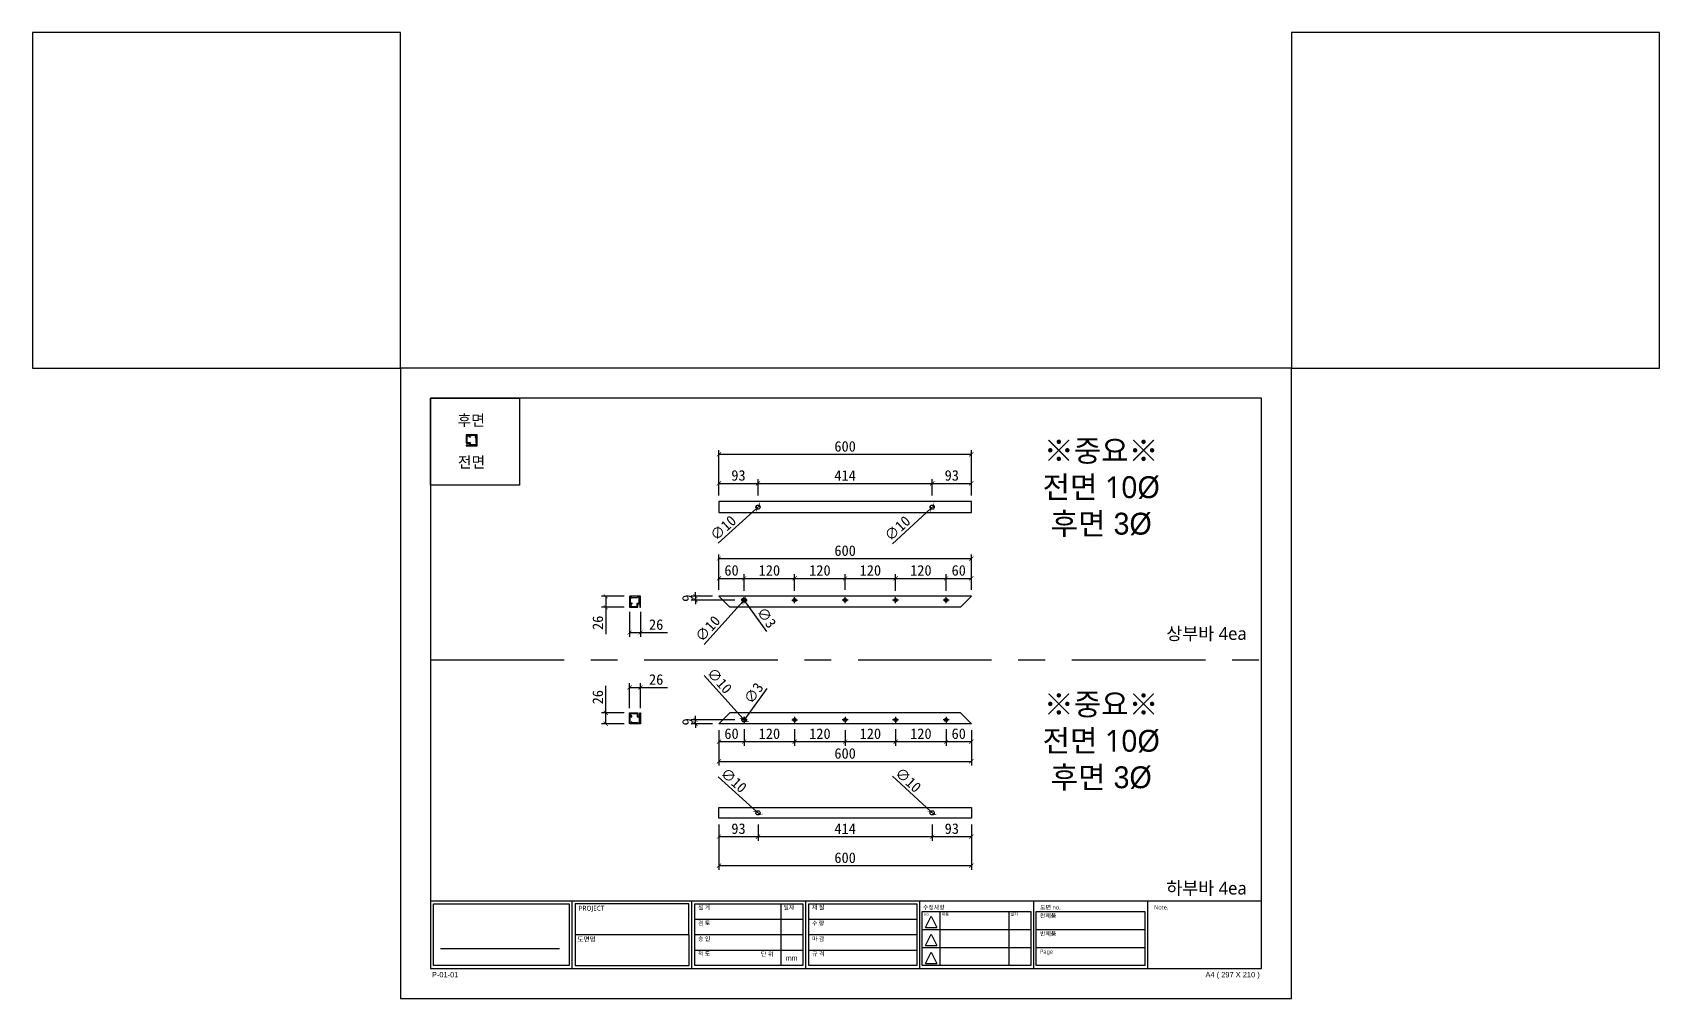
# Model space of a CAD drawing. Header units: millimetres. Extents: x -44117 to 256353, y -2095463 to 65325.
# Drawn here: x -29988 to -26121, y 60403 to 62698 of the extents above; entities that cross this region are included whole.
import ezdxf

# ---------------------------------------------------------------- set-up
doc = ezdxf.new("R2010")
doc.units = ezdxf.units.MM
doc.header["$LTSCALE"] = 10
doc.linetypes.add('CENTER', pattern=[50.8, 31.75, -6.35, 6.35, -6.35])
doc.layers.add('cen', color=1, linetype='CENTER')
doc.layers.add('도면층2', color=3, linetype='CENTER')
doc.styles.add('고딕', font='')
doc.styles.get('고딕').set_extended_font_data('HYgtrE')
doc.dimstyles.new('ISO-25', dxfattribs={"dimtxt": 2.5, "dimasz": 2.5, "dimexe": 1, "dimexo": 1, "dimtad": 1, "dimtxsty": 'Standard', "dimblk": 'ARCHTICK', "dimcen": 2.5, "dimadec": 0, "dimazin": 0, "dimtfac": 1, "dimtmove": 0, "dimatfit": 3, "dimfxl": 0, "dimarcsym": 0})

msp = doc.modelspace()

# ---------------------------------------------------------------- texts
at = {"color": 142, "attachment_point": 5, "style": '고딕'}
for s, insert, char_height, width in [('{\\fMalgun Gothic|b0|i0|c129|p50;후면}', (-28945.33932, 61775.3496), 26.0022875, 753.2689732), ('{\\fMalgun Gothic|b0|i0|c129|p50;※중요※\\P전면 10\\fGulim|b0|i0|c129|p50;\\C144;\\c10845184;Ø\\P후면 3Ø}', (-27448.14567, 61615.00141), 52.004575, 1506.5379465), ('{\\fMalgun Gothic|b0|i0|c129|p50;전면}', (-28944.63564, 61676.18786), 26.0022875, 753.2689732), ('{\\fMalgun Gothic|b0|i0|c129|p50;상부바 4ea}', (-27197.78475, 61268.50502), 30.2674587, 876.8281441), ('{\\fMalgun Gothic|b0|i0|c129|p50;※중요※\\P전면 10\\fGulim|b0|i0|c129|p50;\\C144;\\c10845184;Ø\\P후면 3Ø}', (-27448.14567, 61012.4867), 52.004575, 1506.5379465), ('{\\fMalgun Gothic|b0|i0|c129|p50;하부바 4ea}', (-27197.78475, 60663.59195), 30.2674587, 876.8281441)]:
    msp.add_mtext(s, dxfattribs=dict(at, insert=insert, char_height=char_height, width=width))

# ---------------------------------------------------------------- blocks, each defined once
blk = doc.blocks.new('A$C2EC13F1B')
at = {"color": 7}
for p, q in [((-3.67, -0.83), (-1.17, 4.17)), ((-1.17, 4.17), (1.33, -0.83))]:
    blk.add_line(p, q, dxfattribs=at)
blk.add_lwpolyline([(-3.67, -0.83), (1.33, -0.83)], dxfattribs=at)
blk = doc.blocks.new('a4 1scale')
at = {"color": 8}
for p, q in [((-15144.83, -4477.05), (-14867.83, -4477.05)), ((-15097.66, -4499.61), (-15097.66, -4477.05)), ((-15057.67, -4499.62), (-15057.67, -4477.06)), ((-15028.06, -4478.06), (-15028.06, -4498.62)), ((-15019.68, -4499.62), (-15019.68, -4477.06)), ((-14981.69, -4499.62), (-14981.69, -4477.06)), ((-14943.7, -4499.62), (-14943.7, -4477.06)), ((-14905.71, -4499.62), (-14905.71, -4477.06)), ((-15056.67, -4483.2), (-15020.68, -4483.2)), ((-15018.68, -4483.2), (-14982.69, -4483.2)), ((-14980.9, -4480.63), (-14944.7, -4480.63)), ((-14975.07, -4480.63), (-14975.07, -4498.62)), ((-14952.08, -4480.63), (-14952.08, -4498.62)), ((-14942.91, -4480.63), (-14906.71, -4480.63)), ((-15096.66, -4488.33), (-15058.67, -4488.34)), ((-15056.67, -4488.34), (-15020.68, -4488.34)), ((-15018.68, -4488.34), (-14982.69, -4488.34)), ((-14980.9, -4486.63), (-14944.7, -4486.63)), ((-14942.91, -4486.63), (-14906.71, -4486.63)), ((-15141.53, -4492.95), (-15101.88, -4492.95)), ((-15056.67, -4493.48), (-15020.68, -4493.48)), ((-15018.68, -4493.48), (-14982.69, -4493.48)), ((-14980.9, -4492.63), (-14944.7, -4492.63)), ((-14942.91, -4492.63), (-14906.71, -4492.63))]:
    blk.add_line(p, q, dxfattribs=at)
for points in [[(-15154.83, -4509.61), (-14857.83, -4509.61), (-14857.83, -4299.61), (-15154.83, -4299.61)], [(-15144.83, -4499.61), (-14867.83, -4499.61), (-14867.83, -4309.61), (-15144.83, -4309.61)]]:
    blk.add_lwpolyline(points, close=True)
for points in [[(-15143.82, -4478.05), (-15098.66, -4478.05), (-15098.66, -4498.61), (-15143.83, -4498.61)], [(-15058.67, -4478.06), (-15096.66, -4478.05), (-15096.66, -4498.61), (-15058.66, -4498.62)], [(-15056.67, -4478.06), (-15020.68, -4478.06), (-15020.68, -4498.62), (-15056.67, -4498.62)], [(-15018.68, -4478.06), (-14982.69, -4478.06), (-14982.69, -4498.62), (-15018.68, -4498.62)]]:
    blk.add_lwpolyline(points, close=True, dxfattribs=at)
for points in [[(-14944.7, -4480.63), (-14944.7, -4498.62), (-14980.9, -4498.62), (-14980.9, -4480.63)], [(-14906.71, -4480.63), (-14906.71, -4498.62), (-14942.91, -4498.62), (-14942.91, -4480.63)]]:
    blk.add_lwpolyline(points, dxfattribs=at)
at = {"color": 8, "xscale": 0.7469071166727064, "yscale": 0.7469071166727064, "zscale": 0.7469071166727064}
for p in [(-14977.06, -4485.3), (-14977.06, -4491.3), (-14977.06, -4497.29)]:
    blk.add_blockref('A$C2EC13F1B', p, dxfattribs=at)
at = {"color": 8, "style": '고딕'}
for s, insert, char_height, width, attachment_point in [('{\\fMalgun Gothic|b0|i0|c129|p50;PROJECT}', (-15095.45, -4478.74), 1.6004, 37.4801, 1), ('{\\fMalgun Gothic|b0|i0|c129|p50;설 계}', (-15055.65, -4478.55), 1.4003, 21.6513, 1), ('{\\fGulim|b0|i0|c129|p50;일자}', (-15027.2, -4478.57), 1.4, 24.7824, 1), ('{\\fMalgun Gothic|b0|i0|c129|p50;재 질}', (-15017.66, -4478.55), 1.4003, 21.6513, 1), ('{\\fMalgun Gothic|b0|i0|c129|p50;수정사항}', (-14980.67, -4478.55), 1.4003, 21.6513, 1), ('{\\fMalgun Gothic|b0|i0|c129|p50;도면 no.}', (-14941.63, -4478.55), 1.4003, 21.6513, 1), ('{\\fMalgun Gothic|b0|i0|c129|p50;Note.}', (-14903.64, -4478.55), 1.4003, 21.6513, 1), ('{\\fMalgun Gothic|b0|i0|c129|p50;검 토}', (-15055.65, -4483.82), 1.4003, 21.6513, 1), ('{\\fMalgun Gothic|b0|i0|c129|p50;수 량}', (-15017.66, -4483.82), 1.4003, 21.6513, 1), ('{\\fMalgun Gothic|b0|i0|c129|p50;no.}', (-14980.32, -4481.07), 0.96, 25.9815, 1), ('{\\fMalgun Gothic|b0|i0|c129|p50;내용}', (-14974.49, -4481.07), 0.96, 25.9815, 1), ('{\\fMalgun Gothic|b0|i0|c129|p50;일자}', (-14951.5, -4481.07), 0.96, 25.9815, 1), ('{\\fGulim|b0|i0|c129|p50;완\\fMalgun Gothic|b0|i0|c129|p50;제품}', (-14941.66, -4481.32), 1.4003, 21.6513, 1), ('{\\fMalgun Gothic|b0|i0|c129|p50;도면명}', (-15095.89, -4489.07), 1.6004, 37.4801, 1), ('{\\fMalgun Gothic|b0|i0|c129|p50;승 인}', (-15055.65, -4489.02), 1.4003, 21.6513, 1), ('{\\fMalgun Gothic|b0|i0|c129|p50;마 감}', (-15017.66, -4489.02), 1.4003, 21.6513, 1), ('{\\fMalgun Gothic|b0|i0|c129|p50;반제품}', (-14941.66, -4487.32), 1.4003, 21.6513, 1), ('{\\fMalgun Gothic|b0|i0|c129|p50;척 도 }', (-15055.65, -4494.02), 1.4003, 21.6513, 1), ('{\\fGulim|b0|i0|c129|p50;단 위}', (-15034.68, -4494.09), 1.4003, 21.6513, 1), ('mm', (-15024.45, -4496.13), 1.7, 15.2516, 5), ('{\\fMalgun Gothic|b0|i0|c129|p50;규 격 }', (-15017.66, -4494.02), 1.4003, 21.6513, 1), ('{\\fMalgun Gothic|b0|i0|c129|p50;Page}', (-14941.66, -4493.32), 1.4003, 21.6513, 1), ('{\\C8;P-01-01}', (-15144.37, -4500.78), 1.8004, 27.0059, 1), ('{\\C8;A4 ( 297 X 210 )}', (-14868.4, -4500.78), 1.8004, 27.0059, 3)]:
    blk.add_mtext(s, dxfattribs=dict(at, insert=insert, char_height=char_height, width=width, attachment_point=attachment_point))
blk = doc.blocks.new('_ArchTick')
at = {"color": 0, "linetype": 'ByBlock', "const_width": 0.15}
blk.add_lwpolyline([(-0.5, -0.5), (0.5, 0.5)], dxfattribs=at)
blk = doc.blocks.new('*D683')
at = {"color": 0, "lineweight": -2}
for p, q in [((-28356.7, 61373.6), (-28356.7, 61458.2)), ((-28356.7, 61448.2), (-27756.7, 61448.2)), ((-27756.7, 61373.6), (-27756.7, 61458.2))]:
    blk.add_line(p, q, dxfattribs=at)
at = {"layer": 'Defpoints', "color": 0}
for p in [(-27756.7, 61448.2), (-28356.7, 61358.6), (-27756.7, 61358.6)]:
    blk.add_point(p, dxfattribs=at)
at = {"color": 0, "lineweight": -2, "xscale": 10, "yscale": 10, "zscale": 10, "rotation": 180}
blk.add_blockref('_ArchTick', (-28356.7, 61448.2), dxfattribs=at)
at = {"color": 0, "lineweight": -2, "xscale": 10, "yscale": 10, "zscale": 10}
blk.add_blockref('_ArchTick', (-27756.7, 61448.2), dxfattribs=at)
at = {"color": 0, "insert": (-28056.7, 61466.9), "char_height": 25, "attachment_point": 5}
blk.add_mtext('600', dxfattribs=at)
blk = doc.blocks.new('*D684')
at = {"color": 0, "lineweight": -2}
for p, q in [((-28412.5, 61358.6), (-28412.5, 61368.6)), ((-28371.7, 61358.6), (-28422.5, 61358.6)), ((-28318.7, 61349.6), (-28422.5, 61349.6)), ((-28412.5, 61358.6), (-28412.5, 61349.6)), ((-28412.5, 61349.6), (-28412.5, 61339.6))]:
    blk.add_line(p, q, dxfattribs=at)
at = {"layer": 'Defpoints', "color": 0}
for p in [(-28412.5, 61349.6), (-28356.7, 61358.6), (-28303.7, 61349.6)]:
    blk.add_point(p, dxfattribs=at)
at = {"color": 0, "lineweight": -2, "xscale": 10, "yscale": 10, "zscale": 10}
for p, rotation in [((-28412.5, 61358.6), 270), ((-28412.5, 61349.6), 90)]:
    blk.add_blockref('_ArchTick', p, dxfattribs=dict(at, rotation=rotation))
at = {"color": 0, "insert": (-28431.3, 61354.1), "char_height": 25, "attachment_point": 5, "rotation": 90}
blk.add_mtext('9', dxfattribs=at)
blk = doc.blocks.new('*D685')
at = {"color": 0, "lineweight": -2}
for p, q in [((-28297.6, 61350.9), (-28297.6, 61350.9)), ((-28297.6, 61350.9), (-28295.9, 61348.4)), ((-28243, 61274.9), (-28295.9, 61348.4))]:
    blk.add_line(p, q, dxfattribs=at)
at = {"layer": 'Defpoints', "color": 0}
for p in [(-28297.6, 61350.9), (-28295.9, 61348.4)]:
    blk.add_point(p, dxfattribs=at)
at = {"color": 0, "lineweight": -2, "xscale": 10, "yscale": 10, "zscale": 10}
for p, rotation in [((-28297.6, 61350.9), 305.7508162474047), ((-28295.9, 61348.4), 125.7508162474047)]:
    blk.add_blockref('_ArchTick', p, dxfattribs=dict(at, rotation=rotation))
at = {"color": 0, "insert": (-28243.6, 61307.9), "char_height": 25, "attachment_point": 5, "rotation": 305.7508}
blk.add_mtext('∅3', dxfattribs=at)
blk = doc.blocks.new('*D686')
at = {"color": 0, "lineweight": -2}
for p, q in [((-28356.7, 61373.6), (-28356.7, 61411.2)), ((-28296.7, 61371.6), (-28296.7, 61411.2)), ((-28356.7, 61401.2), (-28296.7, 61401.2))]:
    blk.add_line(p, q, dxfattribs=at)
at = {"layer": 'Defpoints', "color": 0}
for p in [(-28296.7, 61401.2), (-28356.7, 61358.6), (-28296.7, 61356.6)]:
    blk.add_point(p, dxfattribs=at)
at = {"color": 0, "lineweight": -2, "xscale": 10, "yscale": 10, "zscale": 10, "rotation": 180}
blk.add_blockref('_ArchTick', (-28356.7, 61401.2), dxfattribs=at)
at = {"color": 0, "lineweight": -2, "xscale": 10, "yscale": 10, "zscale": 10}
blk.add_blockref('_ArchTick', (-28296.7, 61401.2), dxfattribs=at)
at = {"color": 0, "insert": (-28326.7, 61420), "char_height": 25, "attachment_point": 5}
blk.add_mtext('60', dxfattribs=at)
blk = doc.blocks.new('*D687')
at = {"color": 0, "lineweight": -2}
for p, q in [((-28296.7, 61371.6), (-28296.7, 61411.2)), ((-28176.7, 61371.6), (-28176.7, 61411.2)), ((-28296.7, 61401.2), (-28176.7, 61401.2))]:
    blk.add_line(p, q, dxfattribs=at)
at = {"layer": 'Defpoints', "color": 0}
for p in [(-28176.7, 61401.2), (-28296.7, 61356.6), (-28176.7, 61356.6)]:
    blk.add_point(p, dxfattribs=at)
at = {"color": 0, "lineweight": -2, "xscale": 10, "yscale": 10, "zscale": 10, "rotation": 180}
blk.add_blockref('_ArchTick', (-28296.7, 61401.2), dxfattribs=at)
at = {"color": 0, "lineweight": -2, "xscale": 10, "yscale": 10, "zscale": 10}
blk.add_blockref('_ArchTick', (-28176.7, 61401.2), dxfattribs=at)
at = {"color": 0, "insert": (-28236.7, 61420), "char_height": 25, "attachment_point": 5}
blk.add_mtext('120', dxfattribs=at)
blk = doc.blocks.new('*D688')
at = {"color": 0, "lineweight": -2}
for p, q in [((-28176.7, 61371.6), (-28176.7, 61411.2)), ((-28056.7, 61373.6), (-28056.7, 61411.2)), ((-28176.7, 61401.2), (-28056.7, 61401.2))]:
    blk.add_line(p, q, dxfattribs=at)
at = {"layer": 'Defpoints', "color": 0}
for p in [(-28056.7, 61401.2), (-28176.7, 61356.6), (-28056.7, 61358.6)]:
    blk.add_point(p, dxfattribs=at)
at = {"color": 0, "lineweight": -2, "xscale": 10, "yscale": 10, "zscale": 10, "rotation": 180}
blk.add_blockref('_ArchTick', (-28176.7, 61401.2), dxfattribs=at)
at = {"color": 0, "lineweight": -2, "xscale": 10, "yscale": 10, "zscale": 10}
blk.add_blockref('_ArchTick', (-28056.7, 61401.2), dxfattribs=at)
at = {"color": 0, "insert": (-28116.7, 61420), "char_height": 25, "attachment_point": 5}
blk.add_mtext('120', dxfattribs=at)
blk = doc.blocks.new('*D689')
at = {"color": 0, "lineweight": -2}
for p, q in [((-28056.7, 61373.6), (-28056.7, 61411.2)), ((-27936.7, 61371.6), (-27936.7, 61411.2)), ((-28056.7, 61401.2), (-27936.7, 61401.2))]:
    blk.add_line(p, q, dxfattribs=at)
at = {"layer": 'Defpoints', "color": 0}
for p in [(-27936.7, 61401.2), (-28056.7, 61358.6), (-27936.7, 61356.6)]:
    blk.add_point(p, dxfattribs=at)
at = {"color": 0, "lineweight": -2, "xscale": 10, "yscale": 10, "zscale": 10, "rotation": 180}
blk.add_blockref('_ArchTick', (-28056.7, 61401.2), dxfattribs=at)
at = {"color": 0, "lineweight": -2, "xscale": 10, "yscale": 10, "zscale": 10}
blk.add_blockref('_ArchTick', (-27936.7, 61401.2), dxfattribs=at)
at = {"color": 0, "insert": (-27996.7, 61420), "char_height": 25, "attachment_point": 5}
blk.add_mtext('120', dxfattribs=at)
blk = doc.blocks.new('*D690')
at = {"color": 0, "lineweight": -2}
for p, q in [((-27936.7, 61371.6), (-27936.7, 61411.2)), ((-27816.7, 61371.6), (-27816.7, 61411.2)), ((-27936.7, 61401.2), (-27816.7, 61401.2))]:
    blk.add_line(p, q, dxfattribs=at)
at = {"layer": 'Defpoints', "color": 0}
for p in [(-27816.7, 61401.2), (-27936.7, 61356.6), (-27816.7, 61356.6)]:
    blk.add_point(p, dxfattribs=at)
at = {"color": 0, "lineweight": -2, "xscale": 10, "yscale": 10, "zscale": 10, "rotation": 180}
blk.add_blockref('_ArchTick', (-27936.7, 61401.2), dxfattribs=at)
at = {"color": 0, "lineweight": -2, "xscale": 10, "yscale": 10, "zscale": 10}
blk.add_blockref('_ArchTick', (-27816.7, 61401.2), dxfattribs=at)
at = {"color": 0, "insert": (-27876.7, 61420), "char_height": 25, "attachment_point": 5}
blk.add_mtext('120', dxfattribs=at)
blk = doc.blocks.new('*D691')
at = {"color": 0, "lineweight": -2}
for p, q in [((-27816.7, 61371.6), (-27816.7, 61411.2)), ((-27756.7, 61373.6), (-27756.7, 61411.2)), ((-27816.7, 61401.2), (-27756.7, 61401.2))]:
    blk.add_line(p, q, dxfattribs=at)
at = {"layer": 'Defpoints', "color": 0}
for p in [(-27756.7, 61401.2), (-27816.7, 61356.6), (-27756.7, 61358.6)]:
    blk.add_point(p, dxfattribs=at)
at = {"color": 0, "lineweight": -2, "xscale": 10, "yscale": 10, "zscale": 10, "rotation": 180}
blk.add_blockref('_ArchTick', (-27816.7, 61401.2), dxfattribs=at)
at = {"color": 0, "lineweight": -2, "xscale": 10, "yscale": 10, "zscale": 10}
blk.add_blockref('_ArchTick', (-27756.7, 61401.2), dxfattribs=at)
at = {"color": 0, "insert": (-27786.7, 61420), "char_height": 25, "attachment_point": 5}
blk.add_mtext('60', dxfattribs=at)
blk = doc.blocks.new('*D692')
at = {"color": 0, "lineweight": -2}
for p, q in [((-28391.5, 61244.2), (-28300.1, 61345.9)), ((-28293.4, 61353.4), (-28300.1, 61345.9)), ((-28293.4, 61353.4), (-28293.4, 61353.4))]:
    blk.add_line(p, q, dxfattribs=at)
at = {"layer": 'Defpoints', "color": 0}
for p in [(-28300.1, 61345.9), (-28293.4, 61353.4)]:
    blk.add_point(p, dxfattribs=at)
at = {"color": 0, "lineweight": -2, "xscale": 10, "yscale": 10, "zscale": 10}
for p, rotation in [((-28300.1, 61345.9), 48.03386800377323), ((-28293.4, 61353.4), 228.0338680037732)]:
    blk.add_blockref('_ArchTick', p, dxfattribs=dict(at, rotation=rotation))
at = {"color": 0, "insert": (-28383.2, 61281.6), "char_height": 25, "attachment_point": 5, "rotation": 48.0339}
blk.add_mtext('∅10', dxfattribs=at)
blk = doc.blocks.new('*D693')
at = {"color": 0, "lineweight": -2}
for p, q in [((-28358.7, 61484.7), (-28267.5, 61567.1)), ((-28260, 61573.8), (-28267.5, 61567.1)), ((-28260, 61573.8), (-28260, 61573.8))]:
    blk.add_line(p, q, dxfattribs=at)
at = {"layer": 'Defpoints', "color": 0}
for p in [(-28267.5, 61567.1), (-28260, 61573.8)]:
    blk.add_point(p, dxfattribs=at)
at = {"color": 0, "lineweight": -2, "xscale": 10, "yscale": 10, "zscale": 10}
for p, rotation in [((-28267.5, 61567.1), 42.09175071866287), ((-28260, 61573.8), 222.0917507186628)]:
    blk.add_blockref('_ArchTick', p, dxfattribs=dict(at, rotation=rotation))
at = {"color": 0, "insert": (-28346.5, 61520.9), "char_height": 25, "attachment_point": 5, "rotation": 42.0918}
blk.add_mtext('∅10', dxfattribs=at)
blk = doc.blocks.new('*D694')
at = {"color": 0, "lineweight": -2}
for p, q in [((-27944.1, 61483.6), (-27853.4, 61567)), ((-27846.1, 61573.8), (-27853.4, 61567)), ((-27846.1, 61573.8), (-27846.1, 61573.8))]:
    blk.add_line(p, q, dxfattribs=at)
at = {"layer": 'Defpoints', "color": 0}
for p in [(-27853.4, 61567), (-27846.1, 61573.8)]:
    blk.add_point(p, dxfattribs=at)
at = {"color": 0, "lineweight": -2, "xscale": 10, "yscale": 10, "zscale": 10}
for p, rotation in [((-27853.4, 61567), 42.62384435646627), ((-27846.1, 61573.8), 222.6238443564663)]:
    blk.add_blockref('_ArchTick', p, dxfattribs=dict(at, rotation=rotation))
at = {"color": 0, "insert": (-27932.3, 61519.9), "char_height": 25, "attachment_point": 5, "rotation": 42.6238}
blk.add_mtext('∅10', dxfattribs=at)
blk = doc.blocks.new('*D695')
at = {"color": 0, "lineweight": -2}
for p, q in [((-28356.7, 61598.4), (-28356.7, 61636.8)), ((-28263.7, 61598.4), (-28263.7, 61636.8)), ((-28356.7, 61626.8), (-28263.7, 61626.8))]:
    blk.add_line(p, q, dxfattribs=at)
at = {"layer": 'Defpoints', "color": 0}
for p in [(-28263.7, 61626.8), (-28356.7, 61583.4), (-28263.7, 61583.4)]:
    blk.add_point(p, dxfattribs=at)
at = {"color": 0, "lineweight": -2, "xscale": 10, "yscale": 10, "zscale": 10, "rotation": 180}
blk.add_blockref('_ArchTick', (-28356.7, 61626.8), dxfattribs=at)
at = {"color": 0, "lineweight": -2, "xscale": 10, "yscale": 10, "zscale": 10}
blk.add_blockref('_ArchTick', (-28263.7, 61626.8), dxfattribs=at)
at = {"color": 0, "insert": (-28310.2, 61645.6), "char_height": 25, "attachment_point": 5}
blk.add_mtext('93', dxfattribs=at)
blk = doc.blocks.new('*D696')
at = {"color": 0, "lineweight": -2}
for p, q in [((-28263.7, 61598.4), (-28263.7, 61636.8)), ((-27849.7, 61598.4), (-27849.7, 61636.8)), ((-28263.7, 61626.8), (-27849.7, 61626.8))]:
    blk.add_line(p, q, dxfattribs=at)
at = {"layer": 'Defpoints', "color": 0}
for p in [(-27849.7, 61626.8), (-28263.7, 61583.4), (-27849.7, 61583.4)]:
    blk.add_point(p, dxfattribs=at)
at = {"color": 0, "lineweight": -2, "xscale": 10, "yscale": 10, "zscale": 10, "rotation": 180}
blk.add_blockref('_ArchTick', (-28263.7, 61626.8), dxfattribs=at)
at = {"color": 0, "lineweight": -2, "xscale": 10, "yscale": 10, "zscale": 10}
blk.add_blockref('_ArchTick', (-27849.7, 61626.8), dxfattribs=at)
at = {"color": 0, "insert": (-28056.7, 61645.6), "char_height": 25, "attachment_point": 5}
blk.add_mtext('414', dxfattribs=at)
blk = doc.blocks.new('*D697')
at = {"color": 0, "lineweight": -2}
for p, q in [((-27849.7, 61598.4), (-27849.7, 61636.8)), ((-27756.7, 61598.4), (-27756.7, 61636.8)), ((-27849.7, 61626.8), (-27756.7, 61626.8))]:
    blk.add_line(p, q, dxfattribs=at)
at = {"layer": 'Defpoints', "color": 0}
for p in [(-27756.7, 61626.8), (-27849.7, 61583.4), (-27756.7, 61583.4)]:
    blk.add_point(p, dxfattribs=at)
at = {"color": 0, "lineweight": -2, "xscale": 10, "yscale": 10, "zscale": 10, "rotation": 180}
blk.add_blockref('_ArchTick', (-27849.7, 61626.8), dxfattribs=at)
at = {"color": 0, "lineweight": -2, "xscale": 10, "yscale": 10, "zscale": 10}
blk.add_blockref('_ArchTick', (-27756.7, 61626.8), dxfattribs=at)
at = {"color": 0, "insert": (-27803.2, 61645.6), "char_height": 25, "attachment_point": 5}
blk.add_mtext('93', dxfattribs=at)
blk = doc.blocks.new('*D698')
at = {"color": 0, "lineweight": -2}
for p, q in [((-28356.7, 61598.4), (-28356.7, 61705.8)), ((-27756.7, 61695.8), (-28356.7, 61695.8)), ((-27756.7, 61598.4), (-27756.7, 61705.8))]:
    blk.add_line(p, q, dxfattribs=at)
at = {"layer": 'Defpoints', "color": 0}
for p in [(-28356.7, 61695.8), (-28356.7, 61583.4), (-27756.7, 61583.4)]:
    blk.add_point(p, dxfattribs=at)
at = {"color": 0, "lineweight": -2, "xscale": 10, "yscale": 10, "zscale": 10, "rotation": 180}
blk.add_blockref('_ArchTick', (-28356.7, 61695.8), dxfattribs=at)
at = {"color": 0, "lineweight": -2, "xscale": 10, "yscale": 10, "zscale": 10}
blk.add_blockref('_ArchTick', (-27756.7, 61695.8), dxfattribs=at)
at = {"color": 0, "insert": (-28056.7, 61714.6), "char_height": 25, "attachment_point": 5}
blk.add_mtext('600', dxfattribs=at)
blk = doc.blocks.new('*D712')
at = {"color": 0, "lineweight": -2}
for p, q in [((-28356.7, 61040.8), (-28356.7, 60956.3)), ((-27756.7, 61040.8), (-27756.7, 60956.3)), ((-28356.7, 60966.3), (-27756.7, 60966.3))]:
    blk.add_line(p, q, dxfattribs=at)
at = {"layer": 'Defpoints', "color": 0}
for p in [(-28356.7, 61055.8), (-27756.7, 61055.8), (-27756.7, 60966.3)]:
    blk.add_point(p, dxfattribs=at)
at = {"color": 0, "lineweight": -2, "xscale": 10, "yscale": 10, "zscale": 10, "rotation": 180}
blk.add_blockref('_ArchTick', (-28356.7, 60966.3), dxfattribs=at)
at = {"color": 0, "lineweight": -2, "xscale": 10, "yscale": 10, "zscale": 10}
blk.add_blockref('_ArchTick', (-27756.7, 60966.3), dxfattribs=at)
at = {"color": 0, "insert": (-28056.7, 60985.1), "char_height": 25, "attachment_point": 5}
blk.add_mtext('600', dxfattribs=at)
blk = doc.blocks.new('*D713')
at = {"color": 0, "lineweight": -2}
for p, q in [((-28318.7, 61064.8), (-28422.5, 61064.8)), ((-28371.7, 61055.8), (-28422.5, 61055.8)), ((-28412.5, 61064.8), (-28412.5, 61074.8)), ((-28412.5, 61055.8), (-28412.5, 61064.8)), ((-28412.5, 61055.8), (-28412.5, 61045.8))]:
    blk.add_line(p, q, dxfattribs=at)
at = {"layer": 'Defpoints', "color": 0}
for p in [(-28412.5, 61064.8), (-28356.7, 61055.8), (-28303.7, 61064.8)]:
    blk.add_point(p, dxfattribs=at)
at = {"color": 0, "lineweight": -2, "xscale": 10, "yscale": 10, "zscale": 10}
for p, rotation in [((-28412.5, 61064.8), 270), ((-28412.5, 61055.8), 90)]:
    blk.add_blockref('_ArchTick', p, dxfattribs=dict(at, rotation=rotation))
at = {"color": 0, "insert": (-28431.3, 61060.3), "char_height": 25, "attachment_point": 5, "rotation": 90}
blk.add_mtext('9', dxfattribs=at)
blk = doc.blocks.new('*D701')
at = {"color": 0, "lineweight": -2}
for p, q in [((-28243, 61139.6), (-28295.9, 61066.1)), ((-28297.6, 61063.6), (-28295.9, 61066.1)), ((-28297.6, 61063.6), (-28297.6, 61063.6))]:
    blk.add_line(p, q, dxfattribs=at)
at = {"layer": 'Defpoints', "color": 0}
for p in [(-28297.6, 61063.6), (-28295.9, 61066.1)]:
    blk.add_point(p, dxfattribs=at)
at = {"color": 0, "lineweight": -2, "xscale": 10, "yscale": 10, "zscale": 10}
for p, rotation in [((-28297.6, 61063.6), 54.24918375223222), ((-28295.9, 61066.1), 234.2491837522322)]:
    blk.add_blockref('_ArchTick', p, dxfattribs=dict(at, rotation=rotation))
at = {"color": 0, "insert": (-28274, 61128.5), "char_height": 25, "attachment_point": 5, "rotation": 54.2492}
blk.add_mtext('∅3', dxfattribs=at)
blk = doc.blocks.new('*D702')
at = {"color": 0, "lineweight": -2}
for p, q in [((-28356.7, 61040.8), (-28356.7, 61003.2)), ((-28296.7, 61042.8), (-28296.7, 61003.2)), ((-28356.7, 61013.2), (-28296.7, 61013.2))]:
    blk.add_line(p, q, dxfattribs=at)
at = {"layer": 'Defpoints', "color": 0}
for p in [(-28356.7, 61055.8), (-28296.7, 61057.8), (-28296.7, 61013.2)]:
    blk.add_point(p, dxfattribs=at)
at = {"color": 0, "lineweight": -2, "xscale": 10, "yscale": 10, "zscale": 10, "rotation": 180}
blk.add_blockref('_ArchTick', (-28356.7, 61013.2), dxfattribs=at)
at = {"color": 0, "lineweight": -2, "xscale": 10, "yscale": 10, "zscale": 10}
blk.add_blockref('_ArchTick', (-28296.7, 61013.2), dxfattribs=at)
at = {"color": 0, "insert": (-28326.7, 61032), "char_height": 25, "attachment_point": 5}
blk.add_mtext('60', dxfattribs=at)
blk = doc.blocks.new('*D703')
at = {"color": 0, "lineweight": -2}
for p, q in [((-28296.7, 61042.8), (-28296.7, 61003.2)), ((-28176.7, 61042.8), (-28176.7, 61003.2)), ((-28296.7, 61013.2), (-28176.7, 61013.2))]:
    blk.add_line(p, q, dxfattribs=at)
at = {"layer": 'Defpoints', "color": 0}
for p in [(-28296.7, 61057.8), (-28176.7, 61057.8), (-28176.7, 61013.2)]:
    blk.add_point(p, dxfattribs=at)
at = {"color": 0, "lineweight": -2, "xscale": 10, "yscale": 10, "zscale": 10, "rotation": 180}
blk.add_blockref('_ArchTick', (-28296.7, 61013.2), dxfattribs=at)
at = {"color": 0, "lineweight": -2, "xscale": 10, "yscale": 10, "zscale": 10}
blk.add_blockref('_ArchTick', (-28176.7, 61013.2), dxfattribs=at)
at = {"color": 0, "insert": (-28236.7, 61032), "char_height": 25, "attachment_point": 5}
blk.add_mtext('120', dxfattribs=at)
blk = doc.blocks.new('*D704')
at = {"color": 0, "lineweight": -2}
for p, q in [((-28176.7, 61042.8), (-28176.7, 61003.2)), ((-28056.7, 61040.8), (-28056.7, 61003.2)), ((-28176.7, 61013.2), (-28056.7, 61013.2))]:
    blk.add_line(p, q, dxfattribs=at)
at = {"layer": 'Defpoints', "color": 0}
for p in [(-28176.7, 61057.8), (-28056.7, 61055.8), (-28056.7, 61013.2)]:
    blk.add_point(p, dxfattribs=at)
at = {"color": 0, "lineweight": -2, "xscale": 10, "yscale": 10, "zscale": 10, "rotation": 180}
blk.add_blockref('_ArchTick', (-28176.7, 61013.2), dxfattribs=at)
at = {"color": 0, "lineweight": -2, "xscale": 10, "yscale": 10, "zscale": 10}
blk.add_blockref('_ArchTick', (-28056.7, 61013.2), dxfattribs=at)
at = {"color": 0, "insert": (-28116.7, 61032), "char_height": 25, "attachment_point": 5}
blk.add_mtext('120', dxfattribs=at)
blk = doc.blocks.new('*D705')
at = {"color": 0, "lineweight": -2}
for p, q in [((-28056.7, 61040.8), (-28056.7, 61003.2)), ((-27936.7, 61042.8), (-27936.7, 61003.2)), ((-28056.7, 61013.2), (-27936.7, 61013.2))]:
    blk.add_line(p, q, dxfattribs=at)
at = {"layer": 'Defpoints', "color": 0}
for p in [(-28056.7, 61055.8), (-27936.7, 61057.8), (-27936.7, 61013.2)]:
    blk.add_point(p, dxfattribs=at)
at = {"color": 0, "lineweight": -2, "xscale": 10, "yscale": 10, "zscale": 10, "rotation": 180}
blk.add_blockref('_ArchTick', (-28056.7, 61013.2), dxfattribs=at)
at = {"color": 0, "lineweight": -2, "xscale": 10, "yscale": 10, "zscale": 10}
blk.add_blockref('_ArchTick', (-27936.7, 61013.2), dxfattribs=at)
at = {"color": 0, "insert": (-27996.7, 61032), "char_height": 25, "attachment_point": 5}
blk.add_mtext('120', dxfattribs=at)
blk = doc.blocks.new('*D706')
at = {"color": 0, "lineweight": -2}
for p, q in [((-27936.7, 61042.8), (-27936.7, 61003.2)), ((-27816.7, 61042.8), (-27816.7, 61003.2)), ((-27936.7, 61013.2), (-27816.7, 61013.2))]:
    blk.add_line(p, q, dxfattribs=at)
at = {"layer": 'Defpoints', "color": 0}
for p in [(-27936.7, 61057.8), (-27816.7, 61057.8), (-27816.7, 61013.2)]:
    blk.add_point(p, dxfattribs=at)
at = {"color": 0, "lineweight": -2, "xscale": 10, "yscale": 10, "zscale": 10, "rotation": 180}
blk.add_blockref('_ArchTick', (-27936.7, 61013.2), dxfattribs=at)
at = {"color": 0, "lineweight": -2, "xscale": 10, "yscale": 10, "zscale": 10}
blk.add_blockref('_ArchTick', (-27816.7, 61013.2), dxfattribs=at)
at = {"color": 0, "insert": (-27876.7, 61032), "char_height": 25, "attachment_point": 5}
blk.add_mtext('120', dxfattribs=at)
blk = doc.blocks.new('*D707')
at = {"color": 0, "lineweight": -2}
for p, q in [((-27816.7, 61042.8), (-27816.7, 61003.2)), ((-27756.7, 61040.8), (-27756.7, 61003.2)), ((-27816.7, 61013.2), (-27756.7, 61013.2))]:
    blk.add_line(p, q, dxfattribs=at)
at = {"layer": 'Defpoints', "color": 0}
for p in [(-27816.7, 61057.8), (-27756.7, 61055.8), (-27756.7, 61013.2)]:
    blk.add_point(p, dxfattribs=at)
at = {"color": 0, "lineweight": -2, "xscale": 10, "yscale": 10, "zscale": 10, "rotation": 180}
blk.add_blockref('_ArchTick', (-27816.7, 61013.2), dxfattribs=at)
at = {"color": 0, "lineweight": -2, "xscale": 10, "yscale": 10, "zscale": 10}
blk.add_blockref('_ArchTick', (-27756.7, 61013.2), dxfattribs=at)
at = {"color": 0, "insert": (-27786.7, 61032), "char_height": 25, "attachment_point": 5}
blk.add_mtext('60', dxfattribs=at)
blk = doc.blocks.new('*D714')
at = {"color": 0, "lineweight": -2}
for p, q in [((-28391.5, 61170.2), (-28300.1, 61068.6)), ((-28293.4, 61061.1), (-28300.1, 61068.6)), ((-28293.4, 61061.1), (-28293.4, 61061.1))]:
    blk.add_line(p, q, dxfattribs=at)
at = {"layer": 'Defpoints', "color": 0}
for p in [(-28300.1, 61068.6), (-28293.4, 61061.1)]:
    blk.add_point(p, dxfattribs=at)
at = {"color": 0, "lineweight": -2, "xscale": 10, "yscale": 10, "zscale": 10}
for p, rotation in [((-28300.1, 61068.6), 311.9661319962484), ((-28293.4, 61061.1), 131.9661319962484)]:
    blk.add_blockref('_ArchTick', p, dxfattribs=dict(at, rotation=rotation))
at = {"color": 0, "insert": (-28355.3, 61158), "char_height": 25, "attachment_point": 5, "rotation": 311.9661}
blk.add_mtext('∅10', dxfattribs=at)
blk = doc.blocks.new('*D708')
at = {"color": 0, "lineweight": -2}
for p, q in [((-28358.7, 60929.8), (-28267.5, 60847.4)), ((-28260, 60840.7), (-28267.5, 60847.4)), ((-28260, 60840.7), (-28260, 60840.7))]:
    blk.add_line(p, q, dxfattribs=at)
at = {"layer": 'Defpoints', "color": 0}
for p in [(-28267.5, 60847.4), (-28260, 60840.7)]:
    blk.add_point(p, dxfattribs=at)
at = {"color": 0, "lineweight": -2, "xscale": 10, "yscale": 10, "zscale": 10}
for p, rotation in [((-28267.5, 60847.4), 317.9082492813511), ((-28260, 60840.7), 137.9082492813511)]:
    blk.add_blockref('_ArchTick', p, dxfattribs=dict(at, rotation=rotation))
at = {"color": 0, "insert": (-28321.4, 60921.4), "char_height": 25, "attachment_point": 5, "rotation": 317.9082}
blk.add_mtext('∅10', dxfattribs=at)
blk = doc.blocks.new('*D709')
at = {"color": 0, "lineweight": -2}
for p, q in [((-27944.1, 60930.9), (-27853.4, 60847.5)), ((-27846.1, 60840.7), (-27853.4, 60847.5)), ((-27846.1, 60840.7), (-27846.1, 60840.7))]:
    blk.add_line(p, q, dxfattribs=at)
at = {"layer": 'Defpoints', "color": 0}
for p in [(-27853.4, 60847.5), (-27846.1, 60840.7)]:
    blk.add_point(p, dxfattribs=at)
at = {"color": 0, "lineweight": -2, "xscale": 10, "yscale": 10, "zscale": 10}
for p, rotation in [((-27853.4, 60847.5), 317.3761556434841), ((-27846.1, 60840.7), 137.3761556434841)]:
    blk.add_blockref('_ArchTick', p, dxfattribs=dict(at, rotation=rotation))
at = {"color": 0, "insert": (-27906.9, 60922.1), "char_height": 25, "attachment_point": 5, "rotation": 317.3762}
blk.add_mtext('∅10', dxfattribs=at)
blk = doc.blocks.new('*D710')
at = {"color": 0, "lineweight": -2}
for p, q in [((-28356.7, 60816.1), (-28356.7, 60777.7)), ((-28356.7, 60787.7), (-28263.7, 60787.7)), ((-28263.7, 60816.1), (-28263.7, 60777.7))]:
    blk.add_line(p, q, dxfattribs=at)
at = {"layer": 'Defpoints', "color": 0}
for p in [(-28356.7, 60831.1), (-28263.7, 60831.1), (-28263.7, 60787.7)]:
    blk.add_point(p, dxfattribs=at)
at = {"color": 0, "lineweight": -2, "xscale": 10, "yscale": 10, "zscale": 10, "rotation": 180}
blk.add_blockref('_ArchTick', (-28356.7, 60787.7), dxfattribs=at)
at = {"color": 0, "lineweight": -2, "xscale": 10, "yscale": 10, "zscale": 10}
blk.add_blockref('_ArchTick', (-28263.7, 60787.7), dxfattribs=at)
at = {"color": 0, "insert": (-28310.2, 60806.4), "char_height": 25, "attachment_point": 5}
blk.add_mtext('93', dxfattribs=at)
blk = doc.blocks.new('*D699')
at = {"color": 0, "lineweight": -2}
for p, q in [((-28263.7, 60816.1), (-28263.7, 60777.7)), ((-28263.7, 60787.7), (-27849.7, 60787.7)), ((-27849.7, 60816.1), (-27849.7, 60777.7))]:
    blk.add_line(p, q, dxfattribs=at)
at = {"layer": 'Defpoints', "color": 0}
for p in [(-28263.7, 60831.1), (-27849.7, 60831.1), (-27849.7, 60787.7)]:
    blk.add_point(p, dxfattribs=at)
at = {"color": 0, "lineweight": -2, "xscale": 10, "yscale": 10, "zscale": 10, "rotation": 180}
blk.add_blockref('_ArchTick', (-28263.7, 60787.7), dxfattribs=at)
at = {"color": 0, "lineweight": -2, "xscale": 10, "yscale": 10, "zscale": 10}
blk.add_blockref('_ArchTick', (-27849.7, 60787.7), dxfattribs=at)
at = {"color": 0, "insert": (-28056.7, 60806.4), "char_height": 25, "attachment_point": 5}
blk.add_mtext('414', dxfattribs=at)
blk = doc.blocks.new('*D711')
at = {"color": 0, "lineweight": -2}
for p, q in [((-27849.7, 60816.1), (-27849.7, 60777.7)), ((-27849.7, 60787.7), (-27756.7, 60787.7)), ((-27756.7, 60816.1), (-27756.7, 60777.7))]:
    blk.add_line(p, q, dxfattribs=at)
at = {"layer": 'Defpoints', "color": 0}
for p in [(-27849.7, 60831.1), (-27756.7, 60831.1), (-27756.7, 60787.7)]:
    blk.add_point(p, dxfattribs=at)
at = {"color": 0, "lineweight": -2, "xscale": 10, "yscale": 10, "zscale": 10, "rotation": 180}
blk.add_blockref('_ArchTick', (-27849.7, 60787.7), dxfattribs=at)
at = {"color": 0, "lineweight": -2, "xscale": 10, "yscale": 10, "zscale": 10}
blk.add_blockref('_ArchTick', (-27756.7, 60787.7), dxfattribs=at)
at = {"color": 0, "insert": (-27803.2, 60806.4), "char_height": 25, "attachment_point": 5}
blk.add_mtext('93', dxfattribs=at)
blk = doc.blocks.new('*D700')
at = {"color": 0, "lineweight": -2}
for p, q in [((-28356.7, 60816.1), (-28356.7, 60708.6)), ((-27756.7, 60816.1), (-27756.7, 60708.6)), ((-27756.7, 60718.6), (-28356.7, 60718.6))]:
    blk.add_line(p, q, dxfattribs=at)
at = {"layer": 'Defpoints', "color": 0}
for p in [(-28356.7, 60831.1), (-27756.7, 60831.1), (-28356.7, 60718.6)]:
    blk.add_point(p, dxfattribs=at)
at = {"color": 0, "lineweight": -2, "xscale": 10, "yscale": 10, "zscale": 10, "rotation": 180}
blk.add_blockref('_ArchTick', (-28356.7, 60718.6), dxfattribs=at)
at = {"color": 0, "lineweight": -2, "xscale": 10, "yscale": 10, "zscale": 10}
blk.add_blockref('_ArchTick', (-27756.7, 60718.6), dxfattribs=at)
at = {"color": 0, "insert": (-28056.7, 60737.4), "char_height": 25, "attachment_point": 5}
blk.add_mtext('600', dxfattribs=at)
blk = doc.blocks.new('*D1192')
at = {"color": 0, "lineweight": -2}
for p, q in [((-28581.9, 61358.6), (-28635.6, 61358.6)), ((-28581.9, 61332.6), (-28635.6, 61332.6)), ((-28625.6, 61358.6), (-28625.6, 61332.6)), ((-28625.6, 61332.6), (-28625.6, 61268.5))]:
    blk.add_line(p, q, dxfattribs=at)
at = {"layer": 'Defpoints', "color": 0}
for p in [(-28625.6, 61332.6), (-28566.9, 61358.6), (-28566.9, 61332.6)]:
    blk.add_point(p, dxfattribs=at)
at = {"color": 0, "lineweight": -2, "xscale": 10, "yscale": 10, "zscale": 10}
for p, rotation in [((-28625.6, 61358.6), 90), ((-28625.6, 61332.6), 270)]:
    blk.add_blockref('_ArchTick', p, dxfattribs=dict(at, rotation=rotation))
at = {"color": 0, "insert": (-28644.4, 61295.6), "char_height": 25, "attachment_point": 5, "rotation": 90}
blk.add_mtext('26', dxfattribs=at)
blk = doc.blocks.new('*D1193')
at = {"color": 0, "lineweight": -2}
for p, q in [((-28568.9, 61321.7), (-28568.9, 61262.4)), ((-28542.9, 61321.7), (-28542.9, 61262.4)), ((-28568.9, 61272.4), (-28542.9, 61272.4)), ((-28542.9, 61272.4), (-28478.8, 61272.4))]:
    blk.add_line(p, q, dxfattribs=at)
at = {"layer": 'Defpoints', "color": 0}
for p in [(-28568.9, 61336.7), (-28542.9, 61336.7), (-28542.9, 61272.4)]:
    blk.add_point(p, dxfattribs=at)
at = {"color": 0, "lineweight": -2, "xscale": 10, "yscale": 10, "zscale": 10, "rotation": 180}
blk.add_blockref('_ArchTick', (-28568.9, 61272.4), dxfattribs=at)
at = {"color": 0, "lineweight": -2, "xscale": 10, "yscale": 10, "zscale": 10}
blk.add_blockref('_ArchTick', (-28542.9, 61272.4), dxfattribs=at)
at = {"color": 0, "insert": (-28505.8, 61291.2), "char_height": 25, "attachment_point": 5}
blk.add_mtext('26', dxfattribs=at)
blk = doc.blocks.new('*D1194')
at = {"color": 0, "lineweight": -2}
for p, q in [((-28625.6, 61081.8), (-28625.6, 61146)), ((-28581.9, 61081.8), (-28635.6, 61081.8)), ((-28581.9, 61055.8), (-28635.6, 61055.8)), ((-28625.6, 61055.8), (-28625.6, 61081.8))]:
    blk.add_line(p, q, dxfattribs=at)
at = {"layer": 'Defpoints', "color": 0}
for p in [(-28625.6, 61081.8), (-28566.9, 61081.8), (-28566.9, 61055.8)]:
    blk.add_point(p, dxfattribs=at)
at = {"color": 0, "lineweight": -2, "xscale": 10, "yscale": 10, "zscale": 10}
for p, rotation in [((-28625.6, 61081.8), 90), ((-28625.6, 61055.8), 270)]:
    blk.add_blockref('_ArchTick', p, dxfattribs=dict(at, rotation=rotation))
at = {"color": 0, "insert": (-28644.4, 61118.9), "char_height": 25, "attachment_point": 5, "rotation": 90}
blk.add_mtext('26', dxfattribs=at)
blk = doc.blocks.new('*D1195')
at = {"color": 0, "lineweight": -2}
for p, q in [((-28568.9, 61092.8), (-28568.9, 61152)), ((-28568.9, 61142), (-28542.9, 61142)), ((-28542.9, 61092.8), (-28542.9, 61152)), ((-28542.9, 61142), (-28478.8, 61142))]:
    blk.add_line(p, q, dxfattribs=at)
at = {"layer": 'Defpoints', "color": 0}
for p in [(-28542.9, 61142), (-28568.9, 61077.8), (-28542.9, 61077.8)]:
    blk.add_point(p, dxfattribs=at)
at = {"color": 0, "lineweight": -2, "xscale": 10, "yscale": 10, "zscale": 10, "rotation": 180}
blk.add_blockref('_ArchTick', (-28568.9, 61142), dxfattribs=at)
at = {"color": 0, "lineweight": -2, "xscale": 10, "yscale": 10, "zscale": 10}
blk.add_blockref('_ArchTick', (-28542.9, 61142), dxfattribs=at)
at = {"color": 0, "insert": (-28505.8, 61160.8), "char_height": 25, "attachment_point": 5}
blk.add_mtext('26', dxfattribs=at)

# ---------------------------------------------------------------- dimensions: what is measured, and where the dimension line sits
for base, p1, p2, override, picture, middle in [((-28356.74033, 61695.84981), (-27756.74033, 61583.41347), (-28356.74033, 61583.41347), {"dimscale": 10, "dimasz": 1, "dimexo": 1.5}, '*D698', (-28056.74033, 61714.59981)), ((-28263.74033, 61626.82917), (-28356.74033, 61583.41347), (-28263.74033, 61583.41347), {"dimscale": 10, "dimasz": 1, "dimexo": 1.5}, '*D695', (-28310.24033, 61645.57917)), ((-27849.74033, 61626.82917), (-28263.74033, 61583.41347), (-27849.74033, 61583.41347), {"dimscale": 10, "dimasz": 1, "dimexo": 1.5, "dimtmove": 1}, '*D696', (-28056.74033, 61645.57917)), ((-27756.74033, 61626.82917), (-27849.74033, 61583.41347), (-27756.74033, 61583.41347), {"dimscale": 10, "dimasz": 1, "dimexo": 1.5, "dimtmove": 1}, '*D697', (-27803.24033, 61645.57917)), ((-27756.74033, 61448.16735), (-28356.74033, 61358.64428), (-27756.74033, 61358.64428), {"dimscale": 10, "dimasz": 1, "dimexo": 1.5}, '*D683', (-28056.74033, 61466.91735)), ((-28296.74033, 61401.24895), (-28356.74033, 61358.64428), (-28296.74033, 61356.64428), {"dimscale": 10, "dimasz": 1, "dimexo": 1.5}, '*D686', (-28326.74033, 61419.99895)), ((-28176.74033, 61401.24895), (-28296.74033, 61356.64428), (-28176.74033, 61356.64428), {"dimscale": 10, "dimasz": 1, "dimexo": 1.5}, '*D687', (-28236.74033, 61419.99895)), ((-28056.74033, 61401.24895), (-28176.74033, 61356.64428), (-28056.74033, 61358.64428), {"dimscale": 10, "dimasz": 1, "dimexo": 1.5}, '*D688', (-28116.74033, 61419.99895)), ((-27936.74033, 61401.24895), (-28056.74033, 61358.64428), (-27936.74033, 61356.64428), {"dimscale": 10, "dimasz": 1, "dimexo": 1.5}, '*D689', (-27996.74033, 61419.99895)), ((-27816.74033, 61401.24895), (-27936.74033, 61356.64428), (-27816.74033, 61356.64428), {"dimscale": 10, "dimasz": 1, "dimexo": 1.5}, '*D690', (-27876.74033, 61419.99895)), ((-27756.74033, 61401.24895), (-27816.74033, 61356.64428), (-27756.74033, 61358.64428), {"dimscale": 10, "dimasz": 1, "dimexo": 1.5}, '*D691', (-27786.74033, 61419.99895)), ((-28542.93214, 61272.43547), (-28568.93214, 61336.68294), (-28542.93214, 61336.68294), {"dimscale": 10, "dimasz": 1, "dimexo": 1.5}, '*D1193', (-28505.8488, 61291.18547)), ((-28542.93214, 61142.04934), (-28568.93214, 61077.80188), (-28542.93214, 61077.80188), {"dimscale": 10, "dimasz": 1, "dimexo": 1.5}, '*D1195', (-28505.8488, 61160.79934)), ((-28296.74033, 61013.23587), (-28356.74033, 61055.84053), (-28296.74033, 61057.84053), {"dimscale": 10, "dimasz": 1, "dimexo": 1.5}, '*D702', (-28326.74033, 61031.98587)), ((-27756.74033, 60966.31746), (-28356.74033, 61055.84053), (-27756.74033, 61055.84053), {"dimscale": 10, "dimasz": 1, "dimexo": 1.5}, '*D712', (-28056.74033, 60985.06746)), ((-28176.74033, 61013.23587), (-28296.74033, 61057.84053), (-28176.74033, 61057.84053), {"dimscale": 10, "dimasz": 1, "dimexo": 1.5}, '*D703', (-28236.74033, 61031.98587)), ((-28056.74033, 61013.23587), (-28176.74033, 61057.84053), (-28056.74033, 61055.84053), {"dimscale": 10, "dimasz": 1, "dimexo": 1.5}, '*D704', (-28116.74033, 61031.98587)), ((-27936.74033, 61013.23587), (-28056.74033, 61055.84053), (-27936.74033, 61057.84053), {"dimscale": 10, "dimasz": 1, "dimexo": 1.5}, '*D705', (-27996.74033, 61031.98587)), ((-27816.74033, 61013.23587), (-27936.74033, 61057.84053), (-27816.74033, 61057.84053), {"dimscale": 10, "dimasz": 1, "dimexo": 1.5}, '*D706', (-27876.74033, 61031.98587)), ((-27756.74033, 61013.23587), (-27816.74033, 61057.84053), (-27756.74033, 61055.84053), {"dimscale": 10, "dimasz": 1, "dimexo": 1.5}, '*D707', (-27786.74033, 61031.98587)), ((-28263.74033, 60787.65565), (-28356.74033, 60831.07134), (-28263.74033, 60831.07134), {"dimscale": 10, "dimasz": 1, "dimexo": 1.5}, '*D710', (-28310.24033, 60806.40565)), ((-28356.74033, 60718.635), (-27756.74033, 60831.07134), (-28356.74033, 60831.07134), {"dimscale": 10, "dimasz": 1, "dimexo": 1.5}, '*D700', (-28056.74033, 60737.385)), ((-27849.74033, 60787.65565), (-28263.74033, 60831.07134), (-27849.74033, 60831.07134), {"dimscale": 10, "dimasz": 1, "dimexo": 1.5, "dimtmove": 1}, '*D699', (-28056.74033, 60806.40565)), ((-27756.74033, 60787.65565), (-27849.74033, 60831.07134), (-27756.74033, 60831.07134), {"dimscale": 10, "dimasz": 1, "dimexo": 1.5, "dimtmove": 1}, '*D711', (-27803.24033, 60806.40565))]:
    dim = msp.add_linear_dim(base=base, p1=p1, p2=p2, dimstyle='ISO-25', override=override)
    dim.commit()
    dim.dimension.update_dxf_attribs({"geometry": picture, "text_midpoint": middle})
for p1, p2, picture, middle in [((-28260.02997, 61573.76507), (-28267.45069, 61567.06188), '*D693', (-28333.91986, 61507.01976)), ((-27846.06125, 61573.79939), (-27853.41941, 61567.02756), '*D694', (-27919.56625, 61506.1516)), ((-28293.39687, 61353.36198), (-28300.08379, 61345.92658), '*D692', (-28369.23979, 61269.02969)), ((-28297.61672, 61350.86163), (-28295.86394, 61348.42693), '*D685', (-28258.77387, 61296.90713)), ((-28293.39687, 61061.12283), (-28300.08379, 61068.55824), '*D714', (-28369.23979, 61145.45512)), ((-28297.61672, 61063.62319), (-28295.86394, 61066.05788), '*D701', (-28258.77387, 61117.57768)), ((-28260.02997, 60840.71974), (-28267.45069, 60847.42294), '*D708', (-28333.91986, 60907.46506)), ((-27846.06125, 60840.68543), (-27853.41941, 60847.45725), '*D709', (-27919.56625, 60908.33322))]:
    dim = msp.add_diameter_dim_2p(p1=p1, p2=p2, dimstyle='ISO-25', override={"dimscale": 10, "dimasz": 1, "dimexo": 1.5})
    dim.commit()
    dim.dimension.update_dxf_attribs({"geometry": picture, "text_midpoint": middle, "dimtype": 163})
for base, p1, p2, angle, picture, middle in [((-28625.61946, 61332.64428), (-28566.8875, 61358.64428), (-28566.8875, 61332.64428), 90, '*D1192', (-28644.36946, 61295.56095)), ((-28625.61946, 61081.84053), (-28566.8875, 61055.84053), (-28566.8875, 61081.84053), 270, '*D1194', (-28644.36946, 61118.92387))]:
    dim = msp.add_linear_dim(base=base, p1=p1, p2=p2, angle=angle, dimstyle='ISO-25', override={"dimscale": 10, "dimasz": 1, "dimexo": 1.5})
    dim.commit()
    dim.dimension.update_dxf_attribs({"geometry": picture, "text_midpoint": middle})
for base, p1, p2, angle, picture, middle in [((-28412.5324, 61349.64428), (-28356.74033, 61358.64428), (-28303.74033, 61349.64428), 90, '*D684', (-28412.5324, 61354.14428)), ((-28412.5324, 61064.84053), (-28356.74033, 61055.84053), (-28303.74033, 61064.84053), 270, '*D713', (-28412.5324, 61060.34053))]:
    dim = msp.add_linear_dim(base=base, p1=p1, p2=p2, angle=angle, dimstyle='ISO-25', override={"dimscale": 10, "dimasz": 1, "dimexo": 1.5})
    dim.commit()
    dim.dimension.update_dxf_attribs({"geometry": picture, "text_midpoint": middle, "dimtype": 160})

# ---------------------------------------------------------------- linework, layer by layer
for p, q in [((-28949.7524, 61738.96455), (-28955.7524, 61738.96455)), ((-28955.7524, 61738.96455), (-28955.7524, 61724.16455)), ((-28955.7524, 61724.16455), (-28949.2524, 61724.16455)), ((-28949.7524, 61736.76455), (-28949.7524, 61738.96455)), ((-28947.0524, 61736.46455), (-28949.4524, 61736.46455)), ((-28949.2524, 61724.16455), (-28948.0524, 61724.16455)), ((-28932.7524, 61740.46455), (-28948.7524, 61740.46455)), ((-28948.7524, 61740.46455), (-28948.7524, 61737.46455)), ((-28948.7524, 61737.46455), (-28947.0524, 61737.46455)), ((-28947.7524, 61723.86455), (-28947.7524, 61722.66455)), ((-28947.7524, 61722.66455), (-28947.7524, 61718.96455)), ((-28947.7524, 61722.66455), (-28947.7524, 61722.66455)), ((-28947.7524, 61718.96455), (-28932.7524, 61718.96455)), ((-28946.7524, 61737.16455), (-28946.7524, 61736.76455)), ((-28935.7524, 61736.76455), (-28935.7524, 61737.16455)), ((-28935.4524, 61737.46455), (-28932.7524, 61737.46455)), ((-28934.2524, 61736.46455), (-28935.4524, 61736.46455)), ((-28934.2524, 61736.46455), (-28934.2524, 61722.96455)), ((-28932.7524, 61722.96455), (-28934.2524, 61722.96455)), ((-28932.7524, 61737.46455), (-28932.7524, 61740.46455)), ((-28932.7524, 61718.96455), (-28932.7524, 61722.96455)), ((-27756.74033, 61583.41347), (-28356.74033, 61583.41347)), ((-28356.74033, 61583.41347), (-28356.74033, 61557.41347)), ((-28356.74033, 61557.41347), (-27756.74033, 61557.41347)), ((-27756.74033, 61557.41347), (-27756.74033, 61583.41347)), ((-28564.43214, 61357.14428), (-28567.43214, 61357.14428)), ((-28567.43214, 61357.14428), (-28567.43214, 61341.14428)), ((-28567.43214, 61341.14428), (-28564.43214, 61341.14428)), ((-28563.73214, 61340.14428), (-28565.93214, 61340.14428)), ((-28565.93214, 61340.14428), (-28565.93214, 61334.14428)), ((-28565.93214, 61334.14428), (-28551.13214, 61334.14428)), ((-28564.43214, 61354.44428), (-28564.43214, 61357.14428)), ((-28564.43214, 61341.14428), (-28564.43214, 61342.84428)), ((-28563.73214, 61354.14428), (-28564.13214, 61354.14428)), ((-28564.13214, 61343.14428), (-28563.73214, 61343.14428)), ((-28563.43214, 61355.64428), (-28563.43214, 61354.44428)), ((-28563.43214, 61355.64428), (-28549.93214, 61355.64428)), ((-28563.43214, 61342.84428), (-28563.43214, 61340.44428)), ((-28551.13214, 61340.64428), (-28551.13214, 61341.84428)), ((-28551.13214, 61334.14428), (-28551.13214, 61340.64428)), ((-28550.83214, 61342.14428), (-28549.63214, 61342.14428)), ((-28545.93214, 61357.14428), (-28549.93214, 61357.14428)), ((-28549.93214, 61357.14428), (-28549.93214, 61355.64428)), ((-28549.63214, 61342.14428), (-28545.93214, 61342.14428)), ((-28549.63214, 61342.14428), (-28549.63214, 61342.14428)), ((-28545.93214, 61342.14428), (-28545.93214, 61357.14428)), ((-27756.74033, 61358.64428), (-28356.74033, 61358.64428)), ((-28330.74033, 61332.64428), (-28356.74033, 61358.64428)), ((-27782.74033, 61332.64428), (-28330.74033, 61332.64428)), ((-27782.74033, 61332.64428), (-27756.74033, 61358.64428)), ((-28567.43214, 61057.34053), (-28567.43214, 61073.34053)), ((-28567.43214, 61073.34053), (-28564.43214, 61073.34053)), ((-28564.43214, 61057.34053), (-28567.43214, 61057.34053)), ((-28565.93214, 61074.34053), (-28565.93214, 61080.34053)), ((-28565.93214, 61080.34053), (-28551.13214, 61080.34053)), ((-28563.73214, 61074.34053), (-28565.93214, 61074.34053)), ((-28564.43214, 61073.34053), (-28564.43214, 61071.64053)), ((-28564.43214, 61060.04053), (-28564.43214, 61057.34053)), ((-28564.13214, 61071.34053), (-28563.73214, 61071.34053)), ((-28563.73214, 61060.34053), (-28564.13214, 61060.34053)), ((-28563.43214, 61071.64053), (-28563.43214, 61074.04053)), ((-28563.43214, 61058.84053), (-28563.43214, 61060.04053)), ((-28563.43214, 61058.84053), (-28549.93214, 61058.84053)), ((-28551.13214, 61080.34053), (-28551.13214, 61073.84053)), ((-28551.13214, 61073.84053), (-28551.13214, 61072.64053)), ((-28550.83214, 61072.34053), (-28549.63214, 61072.34053)), ((-28549.93214, 61057.34053), (-28549.93214, 61058.84053)), ((-28545.93214, 61057.34053), (-28549.93214, 61057.34053)), ((-28549.63214, 61072.34053), (-28545.93214, 61072.34053)), ((-28549.63214, 61072.34053), (-28549.63214, 61072.34053)), ((-28545.93214, 61072.34053), (-28545.93214, 61057.34053)), ((-28330.74033, 61081.84053), (-28356.74033, 61055.84053)), ((-27756.74033, 61055.84053), (-28356.74033, 61055.84053)), ((-27782.74033, 61081.84053), (-28330.74033, 61081.84053)), ((-27782.74033, 61081.84053), (-27756.74033, 61055.84053)), ((-28356.74033, 60857.07134), (-27756.74033, 60857.07134)), ((-28356.74033, 60831.07134), (-28356.74033, 60857.07134)), ((-27756.74033, 60831.07134), (-28356.74033, 60831.07134)), ((-27756.74033, 60857.07134), (-27756.74033, 60831.07134))]:
    msp.add_line(p, q)
for points in [[(-29987.95877, 61900.36753), (-29113.39544, 61900.36753), (-29113.39544, 62697.9224), (-29987.95877, 62697.9224)], [(-26995.87825, 61900.36753), (-26121.31493, 61900.36753), (-26121.31493, 62697.9224), (-26995.87825, 62697.9224)], [(-29042.09857, 61829.07065), (-28830.99056, 61829.07065), (-28830.99056, 61622.57778), (-29042.09857, 61622.57778)]]:
    msp.add_lwpolyline(points, close=True)
for points in [[(-28956.9524, 61717.46468, 0.4142135624), (-28957.2524, 61717.16468), (-28957.2524, 61716.26455, 0.4142135624), (-28956.9524, 61715.96455), (-28931.7524, 61715.96455, 0.4142135624), (-28931.2524, 61716.46455), (-28931.2524, 61741.46455, 0.4142135624), (-28931.7524, 61741.96455), (-28956.7524, 61741.96455, 0.4142135624), (-28957.2524, 61741.46455), (-28957.2524, 61723.16455, 0.4142135624), (-28956.7524, 61722.66455), (-28949.2524, 61722.66455), (-28949.2524, 61717.46455), (-28956.9524, 61717.46455)], [(-28544.43226, 61332.94428, 0.4142135624), (-28544.13226, 61332.64428), (-28543.23214, 61332.64428, 0.4142135624), (-28542.93214, 61332.94428), (-28542.93214, 61358.14428, 0.4142135624), (-28543.43214, 61358.64428), (-28568.43214, 61358.64428, 0.4142135624), (-28568.93214, 61358.14428), (-28568.93214, 61333.14428, 0.4142135624), (-28568.43214, 61332.64428), (-28550.13214, 61332.64428, 0.4142135624), (-28549.63214, 61333.14428), (-28549.63214, 61340.64428), (-28544.43214, 61340.64428), (-28544.43214, 61332.94428)], [(-28544.43226, 61081.54053, -0.4142135624), (-28544.13226, 61081.84053), (-28543.23214, 61081.84053, -0.4142135624), (-28542.93214, 61081.54053), (-28542.93214, 61056.34053, -0.4142135624), (-28543.43214, 61055.84053), (-28568.43214, 61055.84053, -0.4142135624), (-28568.93214, 61056.34053), (-28568.93214, 61081.34053, -0.4142135624), (-28568.43214, 61081.84053), (-28550.13214, 61081.84053, -0.4142135624), (-28549.63214, 61081.34053), (-28549.63214, 61073.84053), (-28544.43214, 61073.84053), (-28544.43214, 61081.54053)]]:
    msp.add_lwpolyline(points, format="xyb")
for centre, radius in [((-28263.74033, 61570.41347), 5), ((-27849.74033, 61570.41347), 5), ((-28296.74033, 61349.64428), 5), ((-28296.74033, 61349.64428), 1.5), ((-28176.74033, 61349.64428), 4), ((-28176.74033, 61349.64428), 1.5), ((-28056.74033, 61349.64428), 4), ((-28056.74033, 61349.64428), 1.5), ((-27936.74033, 61349.64428), 4), ((-27936.74033, 61349.64428), 1.5), ((-27816.74033, 61349.64428), 4), ((-27816.74033, 61349.64428), 1.5), ((-28296.74033, 61064.84053), 5), ((-28296.74033, 61064.84053), 1.5), ((-28176.74033, 61064.84053), 4), ((-28176.74033, 61064.84053), 1.5), ((-28056.74033, 61064.84053), 4), ((-28056.74033, 61064.84053), 1.5), ((-27936.74033, 61064.84053), 4), ((-27936.74033, 61064.84053), 1.5), ((-27816.74033, 61064.84053), 4), ((-27816.74033, 61064.84053), 1.5), ((-28263.74033, 60844.07134), 5), ((-27849.74033, 60844.07134), 5)]:
    msp.add_circle(centre, radius)
for centre, start, end in [((-28949.4524, 61736.76455), 180, 270), ((-28948.0524, 61723.86455), 0, 90), ((-28947.0524, 61737.16455), 0, 90), ((-28947.0524, 61736.76455), 270, 0), ((-28935.4524, 61737.16455), 90, 180), ((-28935.4524, 61736.76455), 180, 270), ((-28564.13214, 61354.44428), 180, 270), ((-28564.13214, 61342.84428), 90, 180), ((-28563.73214, 61354.44428), 270, 0), ((-28563.73214, 61342.84428), 0, 90), ((-28563.73214, 61340.44428), 270, 0), ((-28550.83214, 61341.84428), 90, 180), ((-28564.13214, 61071.64053), 180, 270), ((-28564.13214, 61060.04053), 90, 180), ((-28563.73214, 61074.04053), 0, 90), ((-28563.73214, 61071.64053), 270, 0), ((-28563.73214, 61060.04053), 0, 90), ((-28550.83214, 61072.64053), 180, 270)]:
    msp.add_arc(centre, 0.3, start, end)
at = {"layer": 'cen'}
msp.add_line((-29042.09857, 61207.24241), (-27067.17513, 61207.24241), dxfattribs=at)
at = {"layer": '도면층2'}
for p, q in [((-28289.74033, 61349.64428), (-28303.74033, 61349.64428)), ((-28296.74033, 61342.64428), (-28296.74033, 61356.64428)), ((-28183.74033, 61349.64428), (-28169.74033, 61349.64428)), ((-28176.74033, 61342.64428), (-28176.74033, 61356.64428)), ((-28049.74033, 61349.64428), (-28063.74033, 61349.64428)), ((-28056.74033, 61342.64428), (-28056.74033, 61356.64428)), ((-27929.74033, 61349.64428), (-27943.74033, 61349.64428)), ((-27936.74033, 61342.64428), (-27936.74033, 61356.64428)), ((-27809.74033, 61349.64428), (-27823.74033, 61349.64428)), ((-27816.74033, 61342.64428), (-27816.74033, 61356.64428)), ((-28289.74033, 61064.84053), (-28303.74033, 61064.84053)), ((-28296.74033, 61071.84053), (-28296.74033, 61057.84053)), ((-28183.74033, 61064.84053), (-28169.74033, 61064.84053)), ((-28176.74033, 61071.84053), (-28176.74033, 61057.84053)), ((-28049.74033, 61064.84053), (-28063.74033, 61064.84053)), ((-28056.74033, 61071.84053), (-28056.74033, 61057.84053)), ((-27929.74033, 61064.84053), (-27943.74033, 61064.84053)), ((-27936.74033, 61071.84053), (-27936.74033, 61057.84053)), ((-27809.74033, 61064.84053), (-27823.74033, 61064.84053)), ((-27816.74033, 61071.84053), (-27816.74033, 61057.84053))]:
    msp.add_line(p, q, dxfattribs=at)

# ---------------------------------------------------------------- block references
at = {"color": 1, "xscale": 7.1296875, "yscale": 7.1296875, "zscale": 7.1296875}
msp.add_blockref('a4 1scale', (78935.80605, 92555.23621), dxfattribs=at)

msp.set_redraw_order([(e.dxf.handle, doc.entitydb.next_handle()) for e in msp.query("TEXT MTEXT ATTDEF DIMENSION ARC_DIMENSION")])  # texts and dimensions are drawn at this point

doc.saveas('drawing.dxf')
